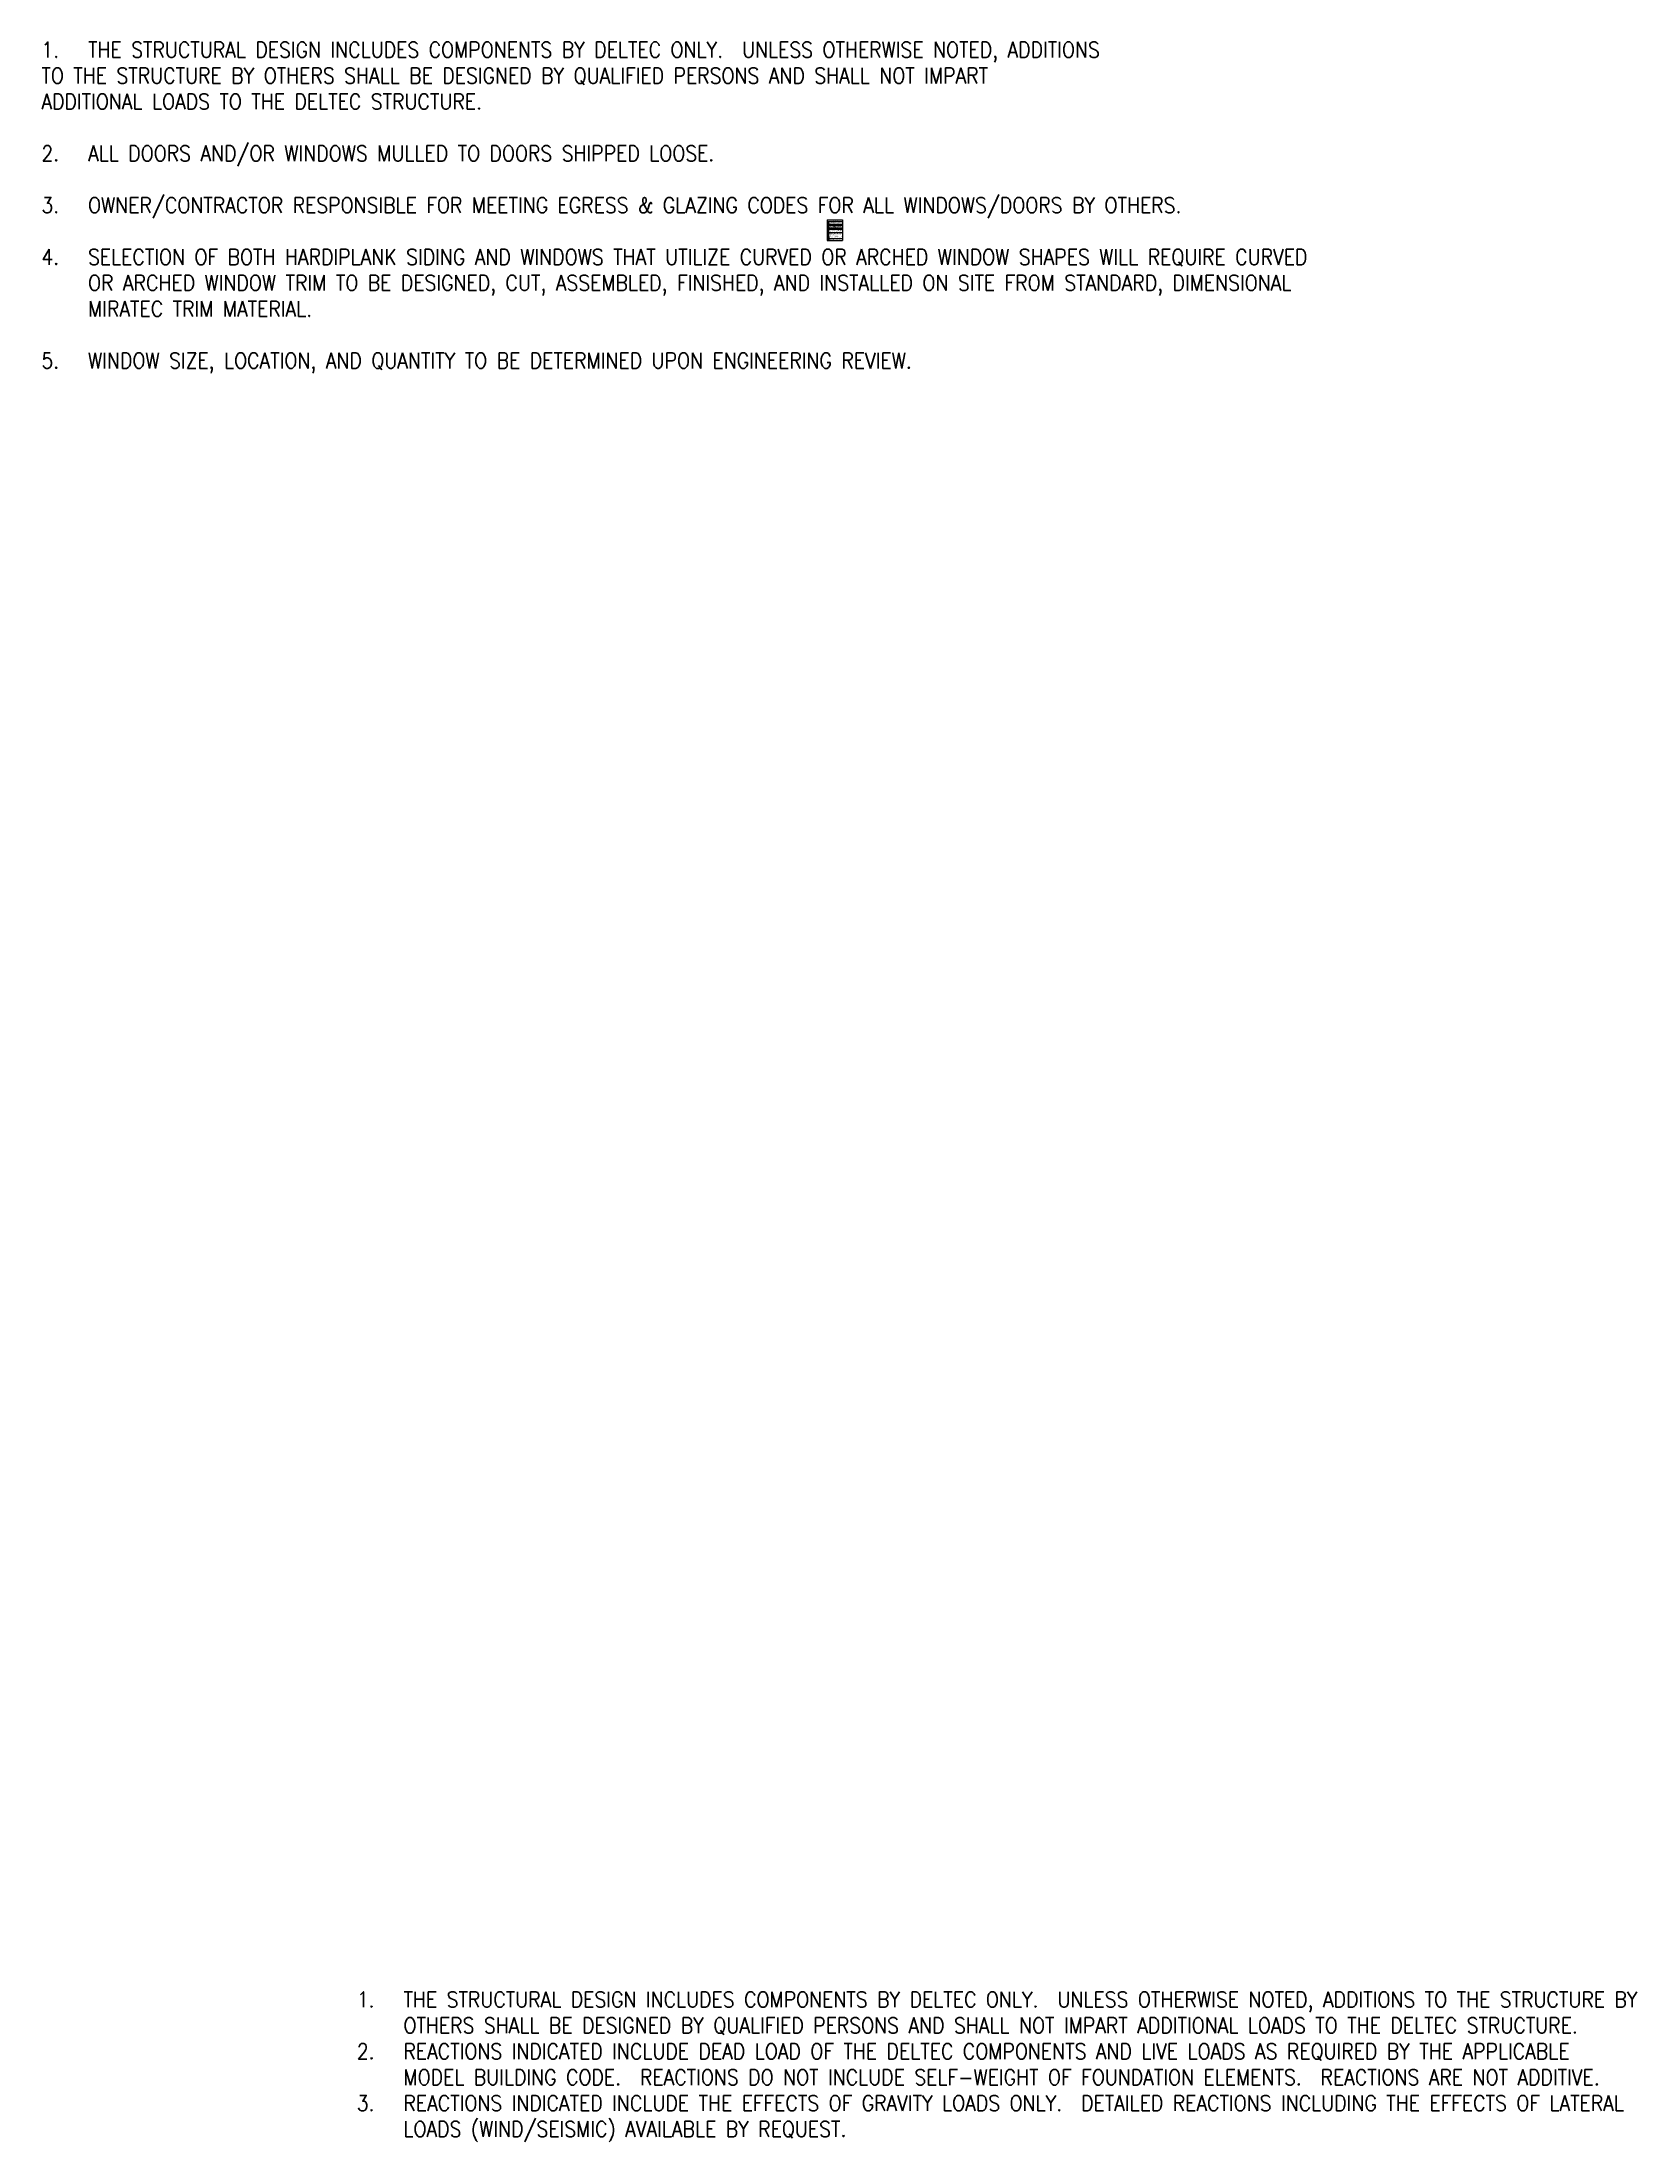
# Model space of a CAD drawing. Header units: inches. Extents: x -233 to 2985, y -881 to 997.
# Drawn here: x 2575 to 2985, y -212 to 328 of the extents above; entities that cross this region are included whole.
import ezdxf
from ezdxf.enums import TextEntityAlignment as Align

# ---------------------------------------------------------------- set-up
doc = ezdxf.new("R2010")
doc.units = ezdxf.units.IN
doc.header["$LTSCALE"] = 10
doc.header["$MEASUREMENT"] = 0
doc.layers.get('0').update_dxf_attribs({"linetype": 'CONTINUOUS'})
doc.layers.add('A-TXT', color=222, linetype='CONTINUOUS')
doc.styles.add('NCS', font='arial.ttf')
doc.styles.add('RomanS', font='romans.shx', dxfattribs={"width": 0.8875})

# ---------------------------------------------------------------- blocks, each defined once
blk = doc.blocks.new('SheetKey_Hexagon_na')
at = {"color": 0, "linetype": 'ByBlock', "lineweight": -2}
blk.add_lwpolyline([(1.8, 0), (0.9, 1.5), (-0.9, 1.5), (-1.8, 0), (-0.9, -1.5), (0.9, -1.5)], close=True, dxfattribs=at)
at = {"color": 0, "linetype": 'ByBlock', "lineweight": -2, "style": 'RomanS'}
blk.add_attdef('KEY', text='', height=1, dxfattribs=at).set_placement((0, 0), align=Align.MIDDLE)
blk = doc.blocks.new('*T120')
at = {"color": 0, "linetype": 'ByBlock', "lineweight": -2, "transparency": 16777216}
for p, q in [((0, 0), (4, 0)), ((0, 0), (0, -5.35)), ((4, 0), (4, -5.35)), ((0, -0.45), (4, -0.45)), ((0, -1.15), (4, -1.15)), ((0, -1.53), (4, -1.53)), ((0, -2.07), (4, -2.07)), ((0, -2.45), (4, -2.45)), ((0, -3.33), (4, -3.33)), ((0, -4.81), (4, -4.81)), ((0, -5.35), (4, -5.35)), ((0.35, -0.45), (0.35, -5.35))]:
    blk.add_line(p, q, dxfattribs=at)
at = {"color": 0, "transparency": 16777216, "xscale": 0.0625, "yscale": 0.0625, "zscale": 0.0625}
for p, values in [((0.17, -0.8), {'KEY': '1'}), ((0.17, -1.34), {'KEY': '2'}), ((0.17, -1.8), {'KEY': '3'}), ((0.17, -2.26), {'KEY': '4'}), ((0.17, -2.89), {'KEY': '5'}), ((0.17, -4.07), {'KEY': '6'}), ((0.17, -5.08), {'KEY': '7'})]:
    blk.add_blockref('SheetKey_Hexagon_na', p, dxfattribs=at).add_auto_attribs(values)
at = {"color": 0, "transparency": 16777216, "style": 'NCS'}
for s, insert, char_height, width, attachment_point in [('\\A1;{\\C256;NO 4"%%C DRAIN PENETRATIONS WITHIN PLUMBING CIRCLE.  WEB-TEC FLOOR TRUSSES CANNOT BE CUT OR MODIFIED IN ANY WAY OR THE DELTEC WARRANTY WILL BE VOID.}', (0.41, -0.8), 0.09375, 3.5271, 4), ('\\A1;{\\C256;FLOOR IN THIS AREA TO BE DESIGNED, SUPPLIED, AND BUILT ON SITE BY OTHERS.}', (0.41, -1.34), 0.0938, 3.5271, 4), ('\\A1;{\\C256;THIS PORTION OF WING/CONNECTOR TO BE BUILT ON SITE BY OTHERS TO ENSURE ACCURATE FIT OF DELTEC WING/CONNECTOR WALL PANELS.\\P}', (0.41, -1.8), 0.09375, 3.5271, 4), ('\\A1;{\\C256;ROOF TRUSSES MAY NOT BE CUT OR MODIFIED IN ANY WAY OR THE DELTEC WARRANTY WILL BE VOID. [TRUSS TAILS (EXTERIOR OF WALL PANEL) MAY BE CUT TO ALLOW FOR FLUE CLEARANCE IF FLUE IS PLACED EXTERIOR OF WALL PANEL.]}', (0.41, -2.89), 0.09375, 3.5271, 4), ("\\A1;{\\C256;SKYLIGHTS AND SUN TUNNELS ARE SHOWN IN APPROXIMATE LOCATIONS.  FINAL LOCATION ALWAYS SUBJECT TO PROPER CLEARANCES AND FLAT SURFACE AREA ON ALL SIDES THAT IS REQUIRED FOR INSTALLATION OF UNIT IN ACCORDANCE WITH MANUFACTURER'S INSTRUCTIONS.  PLEASE NOTE:  THE ROOF TRUSSES CAN NOT BE CUT OR MODIFIED IN ANY WAY OR THE DELTEC WARRANTY WILL BE VOID. \\P}", (0.41, -4.07), 0.09375, 3.5271, 4), ('{\\C256;REVIEW POSSIBLE CONFLICT W/DRAIN AND FLOOR TRUSS. TUB MAY HAVE TO BE ADJUSTED OR BUILT UP DEPENDING ON DRAIN LOCATION.}', (0.41, -5.08), 0.09375, 3.5271, 4), ('\\A1;{\\C256;OWNER/CONTRACTOR RESPONSIBLE FOR FINISHED GARAGE MEETING ALL LOCAL CODES.}', (0.41, -2.26), 0.0938, 3.5271, 4), ('PLAN NOTES', (2, -0.23), 0.25, 3.88, 5)]:
    blk.add_mtext(s, dxfattribs=dict(at, insert=insert, char_height=char_height, width=width, attachment_point=attachment_point))

msp = doc.modelspace()

# ---------------------------------------------------------------- block references
msp.add_blockref('*T120', (2776.78, 282.45))

# ---------------------------------------------------------------- texts
at = {"layer": 'A-TXT', "char_height": 4, "attachment_point": 1, "style": 'RomanS'}
for s, insert, width in [('\\pi-12,l12,t12;1.^ITHE STRUCTURAL DESIGN INCLUDES COMPONENTS BY DELTEC ONLY.  UNLESS OTHERWISE NOTED, ADDITIONS^JTO THE STRUCTURE BY OTHERS SHALL BE DESIGNED BY QUALIFIED PERSONS AND SHALL NOT IMPART^JADDITIONAL LOADS TO THE DELTEC STRUCTURE.\\P\\pi0,l0,tz;\\P\\pi-12,l12,t12;2.^IALL DOORS AND/OR WINDOWS MULLED TO DOORS SHIPPED LOOSE.\\P\\pi0,l0,tz;\\P\\pi-12,l12,t12;3.^IOWNER/CONTRACTOR RESPONSIBLE FOR MEETING EGRESS & GLAZING CODES FOR ALL WINDOWS/DOORS BY OTHERS.\\P\\pi0,l0,tz;\\P\\pi-12,l12,t12;4.^ISELECTION OF BOTH HARDIPLANK SIDING AND WINDOWS THAT UTILIZE CURVED OR ARCHED WINDOW SHAPES WILL REQUIRE CURVED OR ARCHED WINDOW TRIM TO BE DESIGNED, CUT, ASSEMBLED, FINISHED, AND INSTALLED ON SITE FROM STANDARD, DIMENSIONAL MIRATEC TRIM MATERIAL.\\P\\pi0,l0,tz;\\P\\pi-12,l12,t12;5.^IWINDOW SIZE, LOCATION, AND QUANTITY TO BE DETERMINED UPON ENGINEERING REVIEW.', (2574.64, 328.19), 356.728), ('\\P\\P\\pi-12,l12,t12;1.^ITHE STRUCTURAL DESIGN INCLUDES COMPONENTS BY DELTEC ONLY.  UNLESS OTHERWISE NOTED, ADDITIONS TO THE STRUCTURE BY OTHERS SHALL BE DESIGNED BY QUALIFIED PERSONS AND SHALL NOT IMPART ADDITIONAL LOADS TO THE DELTEC STRUCTURE.\\P2.^IREACTIONS INDICATED INCLUDE DEAD LOAD OF THE DELTEC COMPONENTS AND LIVE LOADS AS REQUIRED BY THE APPLICABLE MODEL BUILDING CODE.  REACTIONS DO NOT INCLUDE SELF-WEIGHT OF FOUNDATION ELEMENTS.  REACTIONS ARE NOT ADDITIVE.\\P3.^IREACTIONS INDICATED INCLUDE THE EFFECTS OF GRAVITY LOADS ONLY.  DETAILED REACTIONS INCLUDING THE EFFECTS OF LATERAL LOADS (WIND/SEISMIC) AVAILABLE BY REQUEST.', (2655.79, -160.41), 357.125)]:
    msp.add_mtext(s, dxfattribs=dict(at, insert=insert, width=width))

doc.saveas('drawing.dxf')
